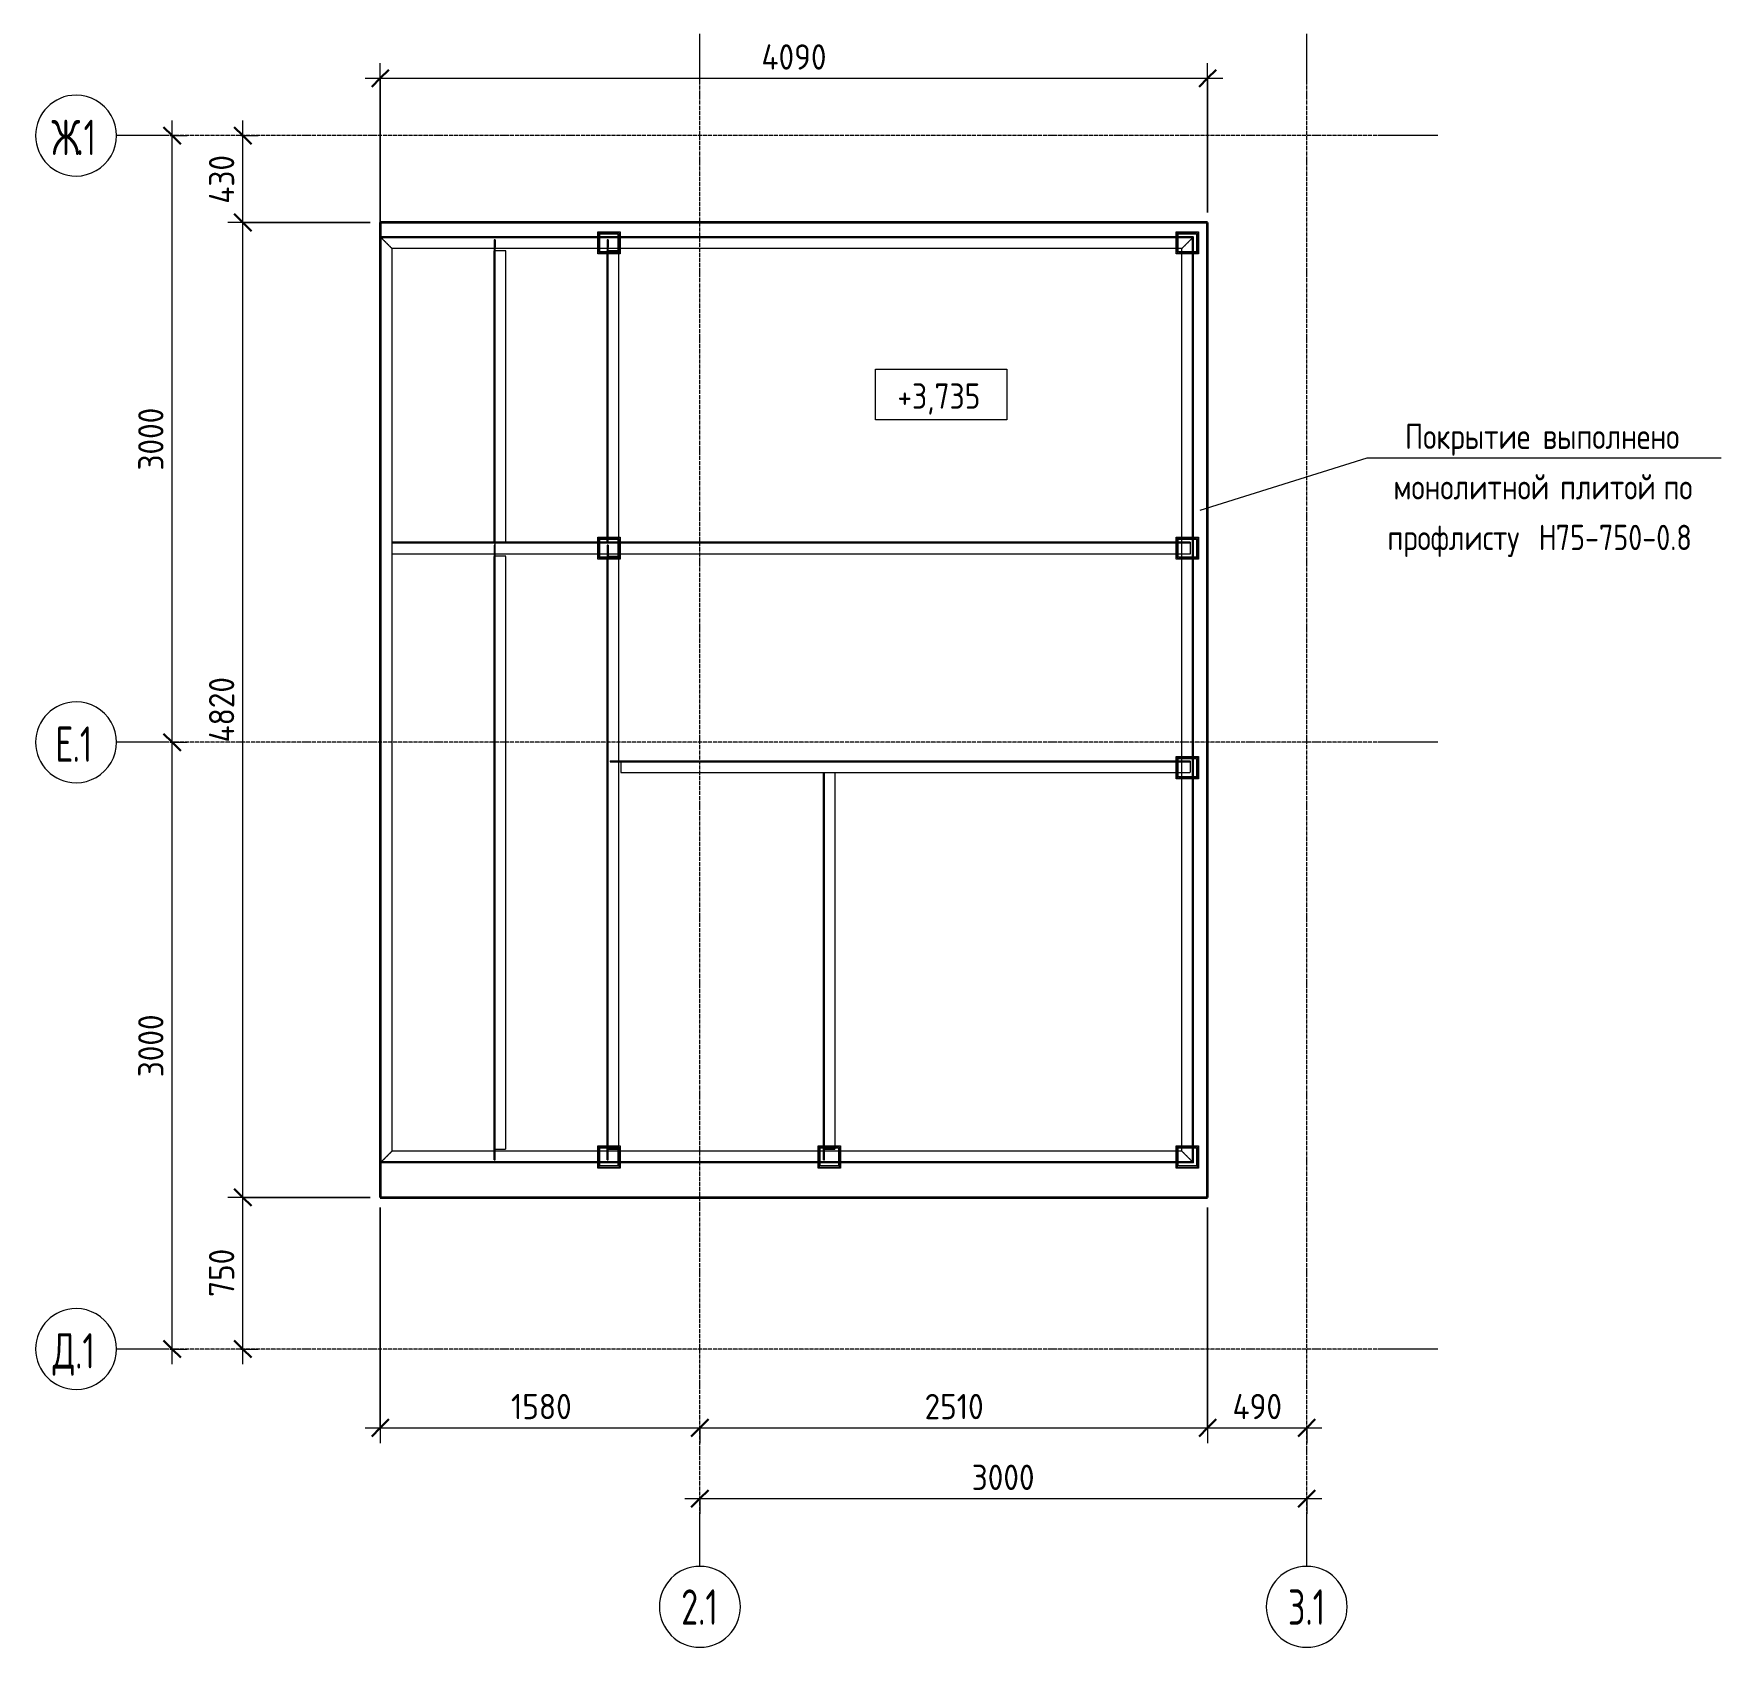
# Model space of a CAD drawing. Header units: millimetres. Extents: x 573 to 56472, y -2796 to 52567.
# Drawn here: x 48130 to 56472, y 43920 to 51899 of the extents above; entities that cross this region are included whole.
import ezdxf

# ---------------------------------------------------------------- set-up
doc = ezdxf.new("R2010")
doc.units = ezdxf.units.MM
doc.linetypes.add('01 Штриховая _2 мм_', pattern=[3, 2, -1])
doc.linetypes.add('02 Штрихпунктирная _20 мм_', pattern=[25, 20, -2.5, 0, -2.5])
for name, color, linetype, lineweight in [('AA_Dim', 7, 'Continuous', 9), ('AA_Dim-50', 7, 'Continuous', 9), ('AA_Vinoska', 7, 'Continuous', 9), ('AA_Visotnaya otmetka', 7, 'Continuous', 9), ('AF_Balki', 7, 'Continuous', 20), ('AF_Perekritie_Опалубка', 253, 'Continuous', 20), ('KR_Colonna_KG', 7, 'Continuous', 20), ('Оси', 7, 'Continuous', 9)]:
    doc.layers.add(name, color=color, linetype=linetype, lineweight=lineweight)
doc.styles.add('GOST Common', font='GOST_Common.ttf', dxfattribs={"width": 0.85, "height": 125})
doc.styles.add('ISOCPEUR', font='isocpeur.TTF', dxfattribs={"width": 0.7, "height": 175})
doc.styles.add('ISOCPEUR_1', font='isocpeur.TTF', dxfattribs={"width": 0.9, "height": 125})
doc.styles.add('ISOCPEUR_2', font='isocpeur.TTF', dxfattribs={"width": 0.85, "height": 125})
doc.dimstyles.new('00_Точн_3_знака__прозр_', dxfattribs={"dimscale": 304.8, "dimtxt": 125.344371, "dimasz": 0.278871, "dimexe": 0.246063, "dimexo": 0.164042, "dimgap": 0.016404, "dimtad": 1, "dimdec": 3, "dimrnd": 0.001, "dimdsep": 46, "dimtxsty": 'ISOCPEUR_1', "dimblk1": 'OBLIQUE', "dimblk2": 'OBLIQUE', "dimsah": 1, "dimcen": 0.09, "dimdle": 0.246063, "dimazin": 0, "dimtfac": 1, "dimtdec": 4, "dimtix": 1, "dimtmove": 0, "dimatfit": 3, "dimfxl": 1, "dimtvp": 1, "dimtolj": 1, "dimtzin": 0, "dimlwd": 18, "dimlwe": 18, "dimarcsym": 2})

msp = doc.modelspace()

# ---------------------------------------------------------------- texts
at = {"layer": 'AA_Vinoska', "char_height": 125, "attachment_point": 1, "style": 'GOST Common'}
for s, insert, width in [('Покрытие', (54909.1149, 49970.4747), 780.242359), ('\\fGOST Common|b0|i0|c204|p34|;\\W.85; ', (55552.8792, 49970.4747), 44.293234), ('выполнено', (55589.4248, 49970.4747), 838.164281), ('монолитной', (54851.5274, 49720.4747), 954.008125), ('\\fGOST Common|b0|i0|c204|p34|;\\W.85; ', (55638.6628, 49720.4747), 44.293234), ('плитой', (55675.2084, 49720.4747), 575.812047), ('\\fGOST Common|b0|i0|c204|p34|;\\W.85; ', (56150.3008, 49720.4747), 44.293234), ('по', (56186.8464, 49720.4747), 183.987281), ('профлисту', (54821.9899, 49470.4747), 862.014484), ('\\fGOST Common|b0|i0|c204|p34|;\\W.85; ', (55533.223, 49470.4747), 44.293234), ('\\fGOST Common|b0|i0|c204|p34|;\\W.85;Н', (55569.7685, 49470.4747), 102.215156), ('75-750-0.8', (55654.1045, 49470.4747), 865.421656)]:
    msp.add_mtext(s, dxfattribs=dict(at, insert=insert, width=width))
at = {"layer": 'AA_Visotnaya otmetka', "insert": (52399.4539, 50169.5272), "char_height": 125, "width": 479.798668, "attachment_point": 1, "line_spacing_factor": 1.135194, "style": 'ISOCPEUR_2'}
msp.add_mtext('+3,735', dxfattribs=at)
at = {"layer": 'Оси', "char_height": 175, "attachment_point": 1, "style": 'ISOCPEUR'}
for s, insert, width in [('\\fISOCPEUR|b0|i0|c204|p34|;\\W.7;Ж', (48217.3994, 51473.5763), 148.713031), ('.1', (48340.0999, 51473.5763), 120.653969), ('\\fISOCPEUR|b0|i0|c204|p34|;\\W.7;Е', (48235.9494, 48473.5763), 103.818531), ('.1', (48321.6082, 48473.5763), 120.653969), ('\\fISOCPEUR|b0|i0|c204|p34|;\\W.7;Д', (48223.1744, 45473.5763), 134.6835), ('.1', (48334.2994, 45473.5763), 120.653969), ('2.1', (51330.3865, 44206.5315), 224.4725), ('3.1', (54330.3865, 44206.5315), 224.4725)]:
    msp.add_mtext(s, dxfattribs=dict(at, insert=insert, width=width))

# ---------------------------------------------------------------- blocks, each defined once
blk = doc.blocks.new('243_Профиль гнутый сварной квадратный _НесКол_2ур_ - 100х5-3712451-Схема расположения покрытия на отм_ _3_735 входной группы в осях 1_1-3_1_Д_1-Ж_1')
at = {"layer": 'KR_Colonna_KG', "linetype": '01 Штриховая _2 мм_'}
for p, q in [((-50, 50), (-50, -50)), ((50, 50), (-50, 50)), ((-45, -45), (-45, 45)), ((-45, 45), (45, 45)), ((45, 45), (45, -45)), ((50, -50), (50, 50)), ((-50, -50), (50, -50)), ((45, -45), (-45, -45))]:
    blk.add_line(p, q, dxfattribs=at)
blk = doc.blocks.new('243_Профиль гнутый сварной квадратный _НесКол_2ур_ - 100х5-3712452-Схема расположения покрытия на отм_ _3_735 входной группы в осях 1_1-3_1_Д_1-Ж_1')
at = {"layer": 'KR_Colonna_KG', "linetype": '01 Штриховая _2 мм_'}
for p, q in [((-50, 50), (-50, -50)), ((50, 50), (-50, 50)), ((-45, -45), (-45, 45)), ((-45, 45), (45, 45)), ((45, 45), (45, -45)), ((50, -50), (50, 50)), ((-50, -50), (50, -50)), ((45, -45), (-45, -45))]:
    blk.add_line(p, q, dxfattribs=at)
blk = doc.blocks.new('252_Швеллер полки параллельные _НесКаркас_Балка_ - 14П-3917299-Схема расположения покрытия на отм_ _3_735 входной группы в осях 1_1-3_1_Д_1-Ж_1')
at = {"layer": 'AF_Balki', "lineweight": 9}
blk.add_line((1918.3, 11.8), (-1972.3, 11.8), dxfattribs=at)
blk = doc.blocks.new('252_Швеллер полки параллельные _НесКаркас_Балка_ - 3686975-Схема расположения покрытия на отм_ _3_735 входной группы в осях 1_1-3_1_Д_1-Ж_1')
at = {"layer": 'AF_Balki', "linetype": '01 Штриховая _2 мм_', "lineweight": 9}
for p, q in [((1478.8, 49326), (1478.8, 49384)), ((5423.4, 49384), (1478.8, 49384)), ((5423.4, 49326), (1478.8, 49326)), ((5423.4, 49379.1), (5369.4, 49379.1)), ((5423.4, 49384), (5423.4, 49326))]:
    blk.add_line(p, q, dxfattribs=at)
blk = doc.blocks.new('252_Швеллер полки параллельные _НесКаркас_Балка_ - 14П-3917301-Схема расположения покрытия на отм_ _3_735 входной группы в осях 1_1-3_1_Д_1-Ж_1')
at = {"layer": 'AF_Balki', "lineweight": 9}
blk.add_line((902.7, -11.8), (-902.7, -11.8), dxfattribs=at)
blk = doc.blocks.new('252_Швеллер полки параллельные _НесКаркас_Балка_ - 3711580-Схема расположения покрытия на отм_ _3_735 входной группы в осях 1_1-3_1_Д_1-Ж_1')
at = {"layer": 'AF_Balki', "linetype": '01 Штриховая _2 мм_', "lineweight": 9}
for p, q in [((3611.1, 48246), (3669.1, 48246)), ((3611.1, 46384), (3611.1, 48246)), ((3616, 48192.1), (3616, 48246)), ((3669.1, 46384), (3669.1, 48246)), ((3616, 46384), (3616, 46386.7)), ((3611.1, 46330.9), (3611.1, 46384)), ((3611.1, 46384), (3669.1, 46384)), ((3611.1, 46330.9), (3616, 46330.9)), ((3616, 46330.9), (3616, 46384))]:
    blk.add_line(p, q, dxfattribs=at)
blk = doc.blocks.new('252_Швеллер полки параллельные _НесКаркас_Балка_ - 14П-3917303-Схема расположения покрытия на отм_ _3_735 входной группы в осях 1_1-3_1_Д_1-Ж_1')
at = {"layer": 'AF_Balki', "lineweight": 9}
blk.add_line((1378.8, -11.8), (-1378.8, -11.8), dxfattribs=at)
blk = doc.blocks.new('252_Швеллер полки параллельные _НесКаркас_Балка_ - 3711811-Схема расположения покрытия на отм_ _3_735 входной группы в осях 1_1-3_1_Д_1-Ж_1')
at = {"layer": 'AF_Balki', "linetype": '01 Штриховая _2 мм_', "lineweight": 9}
for p, q in [((2556, 48304), (2556, 48299.1)), ((2556, 48304), (2609.1, 48304)), ((2556, 48299.1), (2609.1, 48299.1)), ((2609.1, 48304), (5423.4, 48304)), ((2609.1, 48304), (2609.1, 48246)), ((2609.1, 48299.1), (2611.7, 48299.1)), ((2609.1, 48246), (5423.4, 48246)), ((5369.4, 48299.1), (5423.4, 48299.1)), ((5423.4, 48304), (5423.4, 48246))]:
    blk.add_line(p, q, dxfattribs=at)
blk = doc.blocks.new('354_Прокат поло__1_Д_1-Ж_10')
at = {"layer": 'AF_Balki', "linetype": '01 Штриховая _2 мм_', "lineweight": 9}
for p, q in [((0, -55), (0, 55)), ((0, 55), (110, 55)), ((110, 55), (110, -55)), ((110, -55), (0, -55))]:
    blk.add_line(p, q, dxfattribs=at)
blk = doc.blocks.new('252_Швеллер полки параллельные _НесКаркас_Балка_ - 14П-3917304-Схема расположения покрытия на отм_ _3_735 входной группы в осях 1_1-3_1_Д_1-Ж_1')
at = {"layer": 'AF_Balki', "lineweight": 9}
blk.add_line((1442.3, -11.8), (-1442.3, -11.8), dxfattribs=at)
blk = doc.blocks.new('252_Швеллер полки параллельные _НесКаркас_Балка_ - 3714718-Схема расположения покрытия на отм_ _3_735 входной группы в осях 1_1-3_1_Д_1-Ж_1')
at = {"layer": 'AF_Balki', "linetype": '01 Штриховая _2 мм_', "lineweight": 9}
for p, q in [((2546, 49369.1), (2541.1, 49369.1)), ((2541.1, 49369.1), (2541.1, 49316)), ((2541.1, 46384), (2541.1, 49316)), ((2541.1, 49316), (2599.1, 49316)), ((2546, 49369.1), (2546, 49316)), ((2546, 49271.3), (2546, 49316)), ((2599.1, 46384), (2599.1, 49316)), ((2546, 46384), (2546, 46386.7)), ((2541.1, 46330.9), (2541.1, 46384)), ((2541.1, 46384), (2599.1, 46384)), ((2541.1, 46330.9), (2546, 46330.9)), ((2546, 46330.9), (2546, 46384))]:
    blk.add_line(p, q, dxfattribs=at)
blk = doc.blocks.new('252_Швеллер полки параллельные _НесКаркас_Балка_ - 14П-3917305-Схема расположения покрытия на отм_ _3_735 входной группы в осях 1_1-3_1_Д_1-Ж_1')
at = {"layer": 'AF_Balki', "lineweight": 9}
blk.add_line((1468.5, -11.8), (-1522.5, -11.8), dxfattribs=at)
blk = doc.blocks.new('252_Швеллер полки параллельные _НесКаркас_Балка_ - 3717190-Схема расположения покрытия на отм_ _3_735 входной группы в осях 1_1-3_1_Д_1-Ж_1')
at = {"layer": 'AF_Balki', "linetype": '01 Штриховая _2 мм_', "lineweight": 9}
for p, q in [((1988, 49369.1), (1983.1, 49369.1)), ((1983.1, 49369.1), (1983.1, 49316)), ((1983.1, 46384), (1983.1, 49316)), ((2041.1, 49316), (1983.1, 49316)), ((2041.1, 46384), (2041.1, 49316)), ((1988, 46384), (1988, 46386.7)), ((1983.1, 46330.9), (1983.1, 46384)), ((1983.1, 46384), (2041.1, 46384)), ((1983.1, 46330.9), (1988, 46330.9)), ((1988, 46330.9), (1988, 46384))]:
    blk.add_line(p, q, dxfattribs=at)
blk = doc.blocks.new('252_Швеллер полки параллельные _НесКаркас_Балка_ - 14П-3917306-Схема расположения покрытия на отм_ _3_735 входной группы в осях 1_1-3_1_Д_1-Ж_1')
at = {"layer": 'AF_Balki', "lineweight": 9}
blk.add_line((1951.4, 11.8), (-1951.4, 11.8), dxfattribs=at)
blk = doc.blocks.new('252_Швеллер полки параллельные _НесКаркас_Балка_ - 3717511-Схема расположения покрытия на отм_ _3_735 входной группы в осях 1_1-3_1_Д_1-Ж_1')
at = {"layer": 'AF_Balki', "linetype": '01 Штриховая _2 мм_', "lineweight": 9}
for p, q in [((1478.1, 50836), (1420.1, 50894)), ((5440.1, 50894), (1420.1, 50894)), ((5440.1, 50894), (5382.1, 50836)), ((1478.1, 50889.1), (1425, 50889.1)), ((5382.1, 50836), (1478.1, 50836)), ((5435.1, 50889.1), (5381, 50889.1))]:
    blk.add_line(p, q, dxfattribs=at)
blk = doc.blocks.new('252_Швеллер полки параллельные _НесКаркас_Балка_ - 14П-3917302-Схема расположения покрытия на отм_ _3_735 входной группы в осях 1_1-3_1_Д_1-Ж_1')
at = {"layer": 'AF_Balki', "lineweight": 9}
blk.add_line((1939.3, -11.8), (-1939.3, -11.8), dxfattribs=at)
blk = doc.blocks.new('252_Швеллер полки параллельные _НесКаркас_Балка_ - 3720315-Схема расположения покрытия на отм_ _3_735 входной группы в осях 1_1-3_1_Д_1-Ж_1')
at = {"layer": 'AF_Balki', "linetype": '01 Штриховая _2 мм_', "lineweight": 9}
for p, q in [((1420.1, 46316), (1478.1, 46374)), ((5440.1, 46316), (1420.1, 46316)), ((1490.7, 46320.9), (1425, 46320.9)), ((5382.1, 46374), (1478.1, 46374)), ((5435.1, 46320.9), (5369.4, 46320.9)), ((5382.1, 46374), (5440.1, 46316))]:
    blk.add_line(p, q, dxfattribs=at)
blk = doc.blocks.new('252_Швеллер полки параллельные _НесКаркас_Балка_ - 14П-3917300-Схема расположения покрытия на отм_ _3_735 входной группы в осях 1_1-3_1_Д_1-Ж_1')
at = {"layer": 'AF_Balki', "lineweight": 9}
blk.add_line((2218.3, 11.8), (-2272.3, 11.8), dxfattribs=at)
blk = doc.blocks.new('252_Швеллер полки параллельные _НесКаркас_Балка_ - 3720442-Схема расположения покрытия на отм_ _3_735 входной группы в осях 1_1-3_1_Д_1-Ж_1')
at = {"layer": 'AF_Balki', "linetype": '01 Штриховая _2 мм_', "lineweight": 9}
for p, q in [((5382.1, 50836), (5440.1, 50894)), ((5440.1, 46316), (5440.1, 50894)), ((5382.1, 46374), (5382.1, 50836)), ((5435.2, 50877.3), (5435.2, 50889)), ((5435.2, 46321), (5435.2, 46386.7)), ((5440.1, 46316), (5382.1, 46374))]:
    blk.add_line(p, q, dxfattribs=at)
blk = doc.blocks.new('252_Швеллер полки параллельные _НесКаркас_Балка_ - 14П-3917307-Схема расположения покрытия на отм_ _3_735 входной группы в осях 1_1-3_1_Д_1-Ж_1')
at = {"layer": 'AF_Balki', "lineweight": 9}
blk.add_line((700, -11.8), (-729.4, -11.8), dxfattribs=at)
blk = doc.blocks.new('252_Швеллер полки параллельные _НесКаркас_Балка_ - 3720583-Схема расположения покрытия на отм_ _3_735 входной группы в осях 1_1-3_1_Д_1-Ж_1')
at = {"layer": 'AF_Balki', "linetype": '01 Штриховая _2 мм_', "lineweight": 9}
for p, q in [((2546, 50879.1), (2541.1, 50879.1)), ((2541.1, 50879.1), (2541.1, 50826)), ((2599.1, 50826), (2541.1, 50826)), ((2541.1, 49384), (2541.1, 50826)), ((2546, 50879.1), (2546, 50842.7)), ((2599.1, 49384), (2599.1, 50826)), ((2546, 49384), (2546, 49413.3)), ((2599.1, 49384), (2541.1, 49384))]:
    blk.add_line(p, q, dxfattribs=at)
blk = doc.blocks.new('252_Швеллер полки параллельные _НесКаркас_Балка_ - 14П-3917308-Схема расположения покрытия на отм_ _3_735 входной группы в осях 1_1-3_1_Д_1-Ж_1')
at = {"layer": 'AF_Balki', "lineweight": 9}
blk.add_line((2228.5, -11.8), (-2282.5, -11.8), dxfattribs=at)
blk = doc.blocks.new('252_Швеллер полки параллельные _НесКаркас_Балка_ - 3720884-Схема расположения покрытия на отм_ _3_735 входной группы в осях 1_1-3_1_Д_1-Ж_1')
at = {"layer": 'AF_Balki', "linetype": '01 Штриховая _2 мм_', "lineweight": 9}
for p, q in [((1420.1, 50894), (1478.1, 50836)), ((1420.1, 46316), (1420.1, 50894)), ((1478.1, 46374), (1478.1, 50836)), ((1425, 46321), (1425, 46386.7)), ((1478.1, 46374), (1420.1, 46316))]:
    blk.add_line(p, q, dxfattribs=at)
blk = doc.blocks.new('252_Швеллер полки параллельные _НесКаркас_Балка_ - 14П-3917309-Схема расположения покрытия на отм_ _3_735 входной группы в осях 1_1-3_1_Д_1-Ж_1')
at = {"layer": 'AF_Balki', "lineweight": 9}
blk.add_line((699.9, -11.8), (-729.3, -11.8), dxfattribs=at)
blk = doc.blocks.new('252_Швеллер полки параллельные _НесКаркас_Балка_ - 3721125-Схема расположения покрытия на отм_ _3_735 входной группы в осях 1_1-3_1_Д_1-Ж_1')
at = {"layer": 'AF_Balki', "linetype": '01 Штриховая _2 мм_', "lineweight": 9}
for p, q in [((1988, 50879.1), (1983.1, 50879.1)), ((1983.1, 50879.1), (1983.1, 50826)), ((2041.1, 50826), (1983.1, 50826)), ((1983.1, 49384), (1983.1, 50826)), ((1988, 50879.1), (1988, 50842.7)), ((2041.1, 49384), (2041.1, 50826)), ((1988, 49384), (1988, 49413.4)), ((2041.1, 49384), (1983.1, 49384))]:
    blk.add_line(p, q, dxfattribs=at)
blk = doc.blocks.new('Ось сетки - d_4мм-2765513-Схема расположения покрытия на отм_ _3_735 входной группы в осях 1_1-3_1_Д_1-Ж_1')
at = {"layer": 'Оси'}
for start, end in [(360, 180), (360, 180), (180, 360), (180, 360)]:
    blk.add_arc((0, 0), 4, start, end, dxfattribs=at)
blk = doc.blocks.new('DIMBLOCK94-Схема расположения покрытия на отм_ _3_735 входной группы в осях 1_1-3_1_Д_1-Ж_1')
at = {"layer": 'AA_Dim-50', "lineweight": 18}
for p, q in [((49843, 46095), (49843, 44930.1)), ((49843, 45005.1), (49843, 46095)), ((49768, 45005.1), (51423, 45005.1)), ((51423, 45015.2), (51423, 44930.1)), ((51423, 45005.1), (51423, 45015.2))]:
    blk.add_line(p, q, dxfattribs=at)
at = {"layer": 'AA_Dim-50', "lineweight": 30}
for p, q in [((49843, 45005.1), (49800.5, 44962.6)), ((49843, 45005.1), (49885.5, 45047.6)), ((51423, 45005.1), (51380.5, 44962.6)), ((51423, 45005.1), (51465.5, 45047.6))]:
    blk.add_line(p, q, dxfattribs=at)
at = {"layer": 'AA_Dim-50', "color": 0, "lineweight": 18, "insert": (50488.8, 45173), "char_height": 125, "width": 346.234, "attachment_point": 1, "line_spacing_factor": 1.135194, "style": 'ISOCPEUR_1'}
blk.add_mtext('1580', dxfattribs=at)
blk = doc.blocks.new('_Oblique')
at = {"color": 0, "linetype": 'ByBlock', "lineweight": -2}
blk.add_line((-0.5, -0.5), (0.5, 0.5), dxfattribs=at)
blk = doc.blocks.new('DIMBLOCK95-Схема расположения покрытия на отм_ _3_735 входной группы в осях 1_1-3_1_Д_1-Ж_1')
at = {"layer": 'AA_Dim-50', "lineweight": 18}
for p, q in [((53933, 46095), (53933, 44930.1)), ((53933, 45005.1), (53933, 46095)), ((51423, 45015.2), (51423, 44930.1)), ((51423, 45005.1), (51423, 45015.2)), ((51423, 45005.1), (53933, 45005.1))]:
    blk.add_line(p, q, dxfattribs=at)
at = {"layer": 'AA_Dim-50', "lineweight": 30}
for p, q in [((51423, 45005.1), (51380.5, 44962.6)), ((51423, 45005.1), (51465.5, 45047.6)), ((53933, 45005.1), (53890.5, 44962.6)), ((53933, 45005.1), (53975.5, 45047.6))]:
    blk.add_line(p, q, dxfattribs=at)
at = {"layer": 'AA_Dim-50', "color": 0, "lineweight": 18, "insert": (52533.8, 45173), "char_height": 125, "width": 346.234, "attachment_point": 1, "line_spacing_factor": 1.135194, "style": 'ISOCPEUR_1'}
blk.add_mtext('2510', dxfattribs=at)
blk = doc.blocks.new('DIMBLOCK96-Схема расположения покрытия на отм_ _3_735 входной группы в осях 1_1-3_1_Д_1-Ж_1')
at = {"layer": 'AA_Dim-50', "lineweight": 18}
for p, q in [((53933, 46095), (53933, 44930.1)), ((53933, 45005.1), (53933, 46095)), ((53933, 45005.1), (54498, 45005.1)), ((54423, 45015.2), (54423, 44930.1)), ((54423, 45005.1), (54423, 45015.2))]:
    blk.add_line(p, q, dxfattribs=at)
at = {"layer": 'AA_Dim-50', "lineweight": 30}
for p, q in [((53933, 45005.1), (53890.5, 44962.6)), ((53933, 45005.1), (53975.5, 45047.6)), ((54423, 45005.1), (54380.5, 44962.6)), ((54423, 45005.1), (54465.5, 45047.6))]:
    blk.add_line(p, q, dxfattribs=at)
at = {"layer": 'AA_Dim-50', "color": 0, "lineweight": 18, "insert": (54056.2, 45173), "char_height": 125, "width": 292.313, "attachment_point": 1, "line_spacing_factor": 1.135194, "style": 'ISOCPEUR_1'}
blk.add_mtext('490', dxfattribs=at)
blk = doc.blocks.new('DIMBLOCK97-Схема расположения покрытия на отм_ _3_735 входной группы в осях 1_1-3_1_Д_1-Ж_1')
at = {"layer": 'AA_Dim-50', "lineweight": 18}
for p, q in [((49793, 46145), (49088.7, 46145)), ((49163.7, 45320), (49163.7, 46145)), ((49163.7, 46145), (49793, 46145)), ((49153.6, 45395), (49238.7, 45395)), ((49163.7, 45395), (49153.6, 45395))]:
    blk.add_line(p, q, dxfattribs=at)
at = {"layer": 'AA_Dim-50', "lineweight": 30}
for p, q in [((49163.7, 46145), (49121.2, 46187.5)), ((49163.7, 46145), (49206.2, 46102.5)), ((49163.7, 45395), (49121.2, 45437.5)), ((49163.7, 45395), (49206.2, 45352.5))]:
    blk.add_line(p, q, dxfattribs=at)
at = {"layer": 'AA_Dim-50', "color": 0, "lineweight": 18, "insert": (48995.9, 45652.9), "char_height": 125, "width": 280.961, "attachment_point": 1, "rotation": 90, "line_spacing_factor": 1.135194, "style": 'ISOCPEUR_1'}
blk.add_mtext('750', dxfattribs=at)
blk = doc.blocks.new('DIMBLOCK98-Схема расположения покрытия на отм_ _3_735 входной группы в осях 1_1-3_1_Д_1-Ж_1')
at = {"layer": 'AA_Dim-50', "lineweight": 30}
for p, q in [((49163.7, 50965), (49121.2, 51007.5)), ((49163.7, 50965), (49206.2, 50922.5)), ((49163.7, 46145), (49121.2, 46187.5)), ((49163.7, 46145), (49206.2, 46102.5))]:
    blk.add_line(p, q, dxfattribs=at)
at = {"layer": 'AA_Dim-50', "lineweight": 18}
for p, q in [((49793, 50965), (49088.7, 50965)), ((49163.7, 46145), (49163.7, 50965)), ((49163.7, 50965), (49793, 50965)), ((49793, 46145), (49088.7, 46145)), ((49163.7, 46145), (49793, 46145))]:
    blk.add_line(p, q, dxfattribs=at)
at = {"layer": 'AA_Dim-50', "color": 0, "lineweight": 18, "insert": (48995.9, 48394.2), "char_height": 125, "width": 385.966, "attachment_point": 1, "rotation": 90, "line_spacing_factor": 1.135194, "style": 'ISOCPEUR_1'}
blk.add_mtext('4820', dxfattribs=at)
blk = doc.blocks.new('DIMBLOCK99-Схема расположения покрытия на отм_ _3_735 входной группы в осях 1_1-3_1_Д_1-Ж_1')
at = {"layer": 'AA_Dim-50', "lineweight": 30}
for p, q in [((49163.7, 51395), (49121.2, 51437.5)), ((49163.7, 51395), (49206.2, 51352.5)), ((49163.7, 50965), (49121.2, 51007.5)), ((49163.7, 50965), (49206.2, 50922.5))]:
    blk.add_line(p, q, dxfattribs=at)
at = {"layer": 'AA_Dim-50', "lineweight": 18}
for p, q in [((49153.6, 51395), (49238.7, 51395)), ((49163.7, 51395), (49153.6, 51395)), ((49163.7, 50965), (49163.7, 51470)), ((49793, 50965), (49088.7, 50965)), ((49163.7, 50965), (49793, 50965))]:
    blk.add_line(p, q, dxfattribs=at)
at = {"layer": 'AA_Dim-50', "color": 0, "lineweight": 18, "insert": (48995.9, 51058.2), "char_height": 125, "width": 292.313, "attachment_point": 1, "rotation": 90, "line_spacing_factor": 1.135194, "style": 'ISOCPEUR_1'}
blk.add_mtext('430', dxfattribs=at)
blk = doc.blocks.new('DIMBLOCK100-Схема расположения покрытия на отм_ _3_735 входной группы в осях 1_1-3_1_Д_1-Ж_1')
at = {"layer": 'AA_Dim-50', "lineweight": 30}
for p, q in [((48813.7, 48395), (48771.2, 48437.5)), ((48813.7, 48395), (48856.2, 48352.5)), ((48813.7, 45395), (48771.2, 45437.5)), ((48813.7, 45395), (48856.2, 45352.5))]:
    blk.add_line(p, q, dxfattribs=at)
at = {"layer": 'AA_Dim-50', "lineweight": 18}
for p, q in [((48803.6, 48395), (48888.7, 48395)), ((48813.7, 48395), (48803.6, 48395)), ((48813.7, 45320), (48813.7, 48395)), ((48803.6, 45395), (48888.7, 45395)), ((48813.7, 45395), (48803.6, 45395))]:
    blk.add_line(p, q, dxfattribs=at)
at = {"layer": 'AA_Dim-50', "color": 0, "lineweight": 18, "insert": (48645.9, 46738.9), "char_height": 125, "width": 374.614, "attachment_point": 1, "rotation": 90, "line_spacing_factor": 1.135194, "style": 'ISOCPEUR_1'}
blk.add_mtext('3000', dxfattribs=at)
blk = doc.blocks.new('DIMBLOCK101-Схема расположения покрытия на отм_ _3_735 входной группы в осях 1_1-3_1_Д_1-Ж_1')
at = {"layer": 'AA_Dim-50', "lineweight": 30}
for p, q in [((48813.7, 51395), (48771.2, 51437.5)), ((48813.7, 51395), (48856.2, 51352.5)), ((48813.7, 48395), (48771.2, 48437.5)), ((48813.7, 48395), (48856.2, 48352.5))]:
    blk.add_line(p, q, dxfattribs=at)
at = {"layer": 'AA_Dim-50', "lineweight": 18}
for p, q in [((48803.6, 51395), (48888.7, 51395)), ((48813.7, 51395), (48803.6, 51395)), ((48813.7, 48395), (48813.7, 51470)), ((48803.6, 48395), (48888.7, 48395)), ((48813.7, 48395), (48803.6, 48395))]:
    blk.add_line(p, q, dxfattribs=at)
at = {"layer": 'AA_Dim-50', "color": 0, "lineweight": 18, "insert": (48645.9, 49738.9), "char_height": 125, "width": 374.614, "attachment_point": 1, "rotation": 90, "line_spacing_factor": 1.135194, "style": 'ISOCPEUR_1'}
blk.add_mtext('3000', dxfattribs=at)
blk = doc.blocks.new('DIMBLOCK102-Схема расположения покрытия на отм_ _3_735 входной группы в осях 1_1-3_1_Д_1-Ж_1')
at = {"layer": 'AA_Dim-50', "lineweight": 18}
for p, q in [((51348, 44655.1), (54498, 44655.1)), ((51423, 44665.2), (51423, 44580.1)), ((51423, 44655.1), (51423, 44665.2)), ((54423, 44665.2), (54423, 44580.1)), ((54423, 44655.1), (54423, 44665.2))]:
    blk.add_line(p, q, dxfattribs=at)
at = {"layer": 'AA_Dim-50', "lineweight": 30}
for p, q in [((51423, 44655.1), (51380.5, 44612.6)), ((51423, 44655.1), (51465.5, 44697.6)), ((54423, 44655.1), (54380.5, 44612.6)), ((54423, 44655.1), (54465.5, 44697.6))]:
    blk.add_line(p, q, dxfattribs=at)
at = {"layer": 'AA_Dim-50', "color": 0, "lineweight": 18, "insert": (52766.9, 44823), "char_height": 125, "width": 374.614, "attachment_point": 1, "line_spacing_factor": 1.135194, "style": 'ISOCPEUR_1'}
blk.add_mtext('3000', dxfattribs=at)
blk = doc.blocks.new('Высотные отметки - Рамка вверх-400294-Схема расположения покрытия на отм_ _3_735 входной группы в осях 1_1-3_1_Д_1-Ж_1')
at = {"layer": 'AA_Vinoska'}
for p, q in [((-13, 0), (-13, 5)), ((-13, 5), (0, 5)), ((0, 5), (0, 0)), ((0, 0), (-13, 0))]:
    blk.add_line(p, q, dxfattribs=at)
blk = doc.blocks.new('DIMBLOCK103-Схема расположения покрытия на отм_ _3_735 входной группы в осях 1_1-3_1_Д_1-Ж_1')
at = {"layer": 'AA_Dim-50', "lineweight": 18}
for p, q in [((49843, 50944), (49843, 51753.5)), ((53933, 51015), (53933, 51753.5)), ((49768, 51678.5), (54008, 51678.5)), ((49843, 51678.5), (49843, 50944)), ((53933, 51678.5), (53933, 51015))]:
    blk.add_line(p, q, dxfattribs=at)
at = {"layer": 'AA_Dim-50', "lineweight": 30}
for p, q in [((49843, 51678.5), (49800.5, 51636)), ((49843, 51678.5), (49885.5, 51721)), ((53933, 51678.5), (53890.5, 51636)), ((53933, 51678.5), (53975.5, 51721))]:
    blk.add_line(p, q, dxfattribs=at)
at = {"layer": 'AA_Dim-50', "color": 0, "lineweight": 18, "insert": (51727.2, 51846.3), "char_height": 125, "width": 385.966, "attachment_point": 1, "line_spacing_factor": 1.135194, "style": 'ISOCPEUR_1'}
blk.add_mtext('4090', dxfattribs=at)
blk = doc.blocks.new('010_Текст с выноской - Текст 3 строки-3918710-Схема расположения покрытия на отм_ _3_735 входной группы в осях 1_1-3_1_Д_1-Ж_1')
at = {"layer": 'AA_Vinoska'}
blk.add_line((-17.5, 0), (17.5, 0), dxfattribs=at)

# ---------------------------------------------------------------- dimensions: what is measured, and where the dimension line sits
at = {"layer": 'AA_Dim', "lineweight": 18}
for base, p1, p2, override, picture, middle in [((53933.0269, 51678.4593), (49843.0269, 50893.9986), (53933.0269, 50965), {"dimpost": '<>', "dimfxl": 4090.616237}, 'DIMBLOCK103-Схема расположения покрытия на отм_ _3_735 входной группы в осях 1_1-3_1_Д_1-Ж_1', (51888.0269, 51745.9593)), ((51423.0269, 45005.1275), (49843.0269, 46145), (51423.0269, 45065.2316), {"dimpost": '<>', "dimfxl": 1913.713628}, 'DIMBLOCK94-Схема расположения покрытия на отм_ _3_735 входной группы в осях 1_1-3_1_Д_1-Ж_1', (50633.0269, 45072.6275)), ((53933.0269, 45005.1275), (51423.0269, 45065.2316), (53933.0269, 46145), {"dimpost": '<>', "dimfxl": 2732.398187}, 'DIMBLOCK95-Схема расположения покрытия на отм_ _3_735 входной группы в осях 1_1-3_1_Д_1-Ж_1', (52678.0269, 45072.6275)), ((54423.0269, 45005.1275), (53933.0269, 46145), (54423.0269, 45065.2316), {"dimpost": '<>', "dimfxl": 1185.748646}, 'DIMBLOCK96-Схема расположения покрытия на отм_ _3_735 входной группы в осях 1_1-3_1_Д_1-Ж_1', (54178.0269, 45072.6275)), ((54423.0269, 44655.1275), (51423.0269, 44715.2316), (54423.0269, 44715.2316), {"dimpost": '<>', "dimfxl": 3000}, 'DIMBLOCK102-Схема расположения покрытия на отм_ _3_735 входной группы в осях 1_1-3_1_Д_1-Ж_1', (52923.0269, 44722.6275))]:
    dim = msp.add_linear_dim(base=base, p1=p1, p2=p2, dimstyle='00_Точн_3_знака__прозр_', override=override, dxfattribs=at)
    dim.commit()
    dim.dimension.update_dxf_attribs({"geometry": picture, "text_midpoint": middle})
for base, p1, p2, override, picture, middle in [((48813.7132, 51395), (48753.6092, 48395), (48753.6092, 51395), {"dimpost": '<>', "dimfxl": 3000}, 'DIMBLOCK101-Схема расположения покрытия на отм_ _3_735 входной группы в осях 1_1-3_1_Д_1-Ж_1', (48746.2132, 49895)), ((49163.7132, 51395), (49843.0269, 50965), (49103.6092, 51395), {"dimpost": '<>', "dimfxl": 855.358719}, 'DIMBLOCK99-Схема расположения покрытия на отм_ _3_735 входной группы в осях 1_1-3_1_Д_1-Ж_1', (49096.2132, 51180)), ((49163.7132, 50965), (49843.0269, 46145), (49843.0269, 50965), {"dimpost": '<>', "dimfxl": 4820}, 'DIMBLOCK98-Схема расположения покрытия на отм_ _3_735 входной группы в осях 1_1-3_1_Д_1-Ж_1', (49096.2132, 48555)), ((48813.7132, 48395), (48753.6092, 45395), (48753.6092, 48395), {"dimpost": '<>', "dimfxl": 3000}, 'DIMBLOCK100-Схема расположения покрытия на отм_ _3_735 входной группы в осях 1_1-3_1_Д_1-Ж_1', (48746.2132, 46895)), ((49163.7132, 46145), (49103.6092, 45395), (49843.0269, 46145), {"dimpost": '<>', "dimfxl": 1053.20394}, 'DIMBLOCK97-Схема расположения покрытия на отм_ _3_735 входной группы в осях 1_1-3_1_Д_1-Ж_1', (49096.2132, 45770))]:
    dim = msp.add_linear_dim(base=base, p1=p1, p2=p2, angle=90, dimstyle='00_Точн_3_знака__прозр_', override=override, dxfattribs=at)
    dim.commit()
    dim.dimension.update_dxf_attribs({"geometry": picture, "text_midpoint": middle})

# ---------------------------------------------------------------- linework, layer by layer
at = {"layer": 'AA_Vinoska'}
msp.add_line((53895.95, 49542.4761), (54722.3883, 49801.3595), dxfattribs=at)
at = {"layer": 'AF_Perekritie_Опалубка', "lineweight": 35}
for p, q in [((49843.0269, 50965), (49843.0269, 46145)), ((53933.0269, 50965), (49843.0269, 50965)), ((53933.0269, 46145), (53933.0269, 50965)), ((49843.0269, 46145), (53933.0269, 46145))]:
    msp.add_line(p, q, dxfattribs=at)
at = {"layer": 'Оси'}
for p, q in [((51423.0269, 51648.6756), (51423.0269, 51898.6756)), ((54423.0269, 51648.6756), (54423.0269, 51898.6756)), ((48788.5629, 51395), (48538.5629, 51395)), ((55071.0195, 51395), (54821.0195, 51395)), ((48788.5629, 48395), (48538.5629, 48395)), ((55071.0195, 48395), (54821.0195, 48395)), ((48788.5629, 45395), (48538.5629, 45395)), ((55071.0195, 45395), (54821.0195, 45395)), ((51423.0269, 44320.3013), (51423.0269, 44570.3013)), ((54423.0269, 44320.3013), (54423.0269, 44570.3013))]:
    msp.add_line(p, q, dxfattribs=at)
at = {"layer": 'Оси', "linetype": '02 Штрихпунктирная _20 мм_'}
for p, q in [((51423.0269, 44570.3013), (51423.0269, 51648.6756)), ((54423.0269, 44570.3013), (54423.0269, 51648.6756)), ((54821.0195, 51395), (48788.5629, 51395)), ((54821.0195, 48395), (48788.5629, 48395)), ((54821.0195, 45395), (48788.5629, 45395))]:
    msp.add_line(p, q, dxfattribs=at)

# ---------------------------------------------------------------- block references
at = {"layer": 'AA_Vinoska'}
for name, p, xscale, yscale, zscale in [('Высотные отметки - Рамка вверх-400294-Схема расположения покрытия на отм_ _3_735 входной группы в осях 1_1-3_1_Д_1-Ж_1', (52941.1381, 49989.599), 49.99999999999998, 49.99999999999998, 49.99999999999998), ('010_Текст с выноской - Текст 3 строки-3918710-Схема расположения покрытия на отм_ _3_735 входной группы в осях 1_1-3_1_Д_1-Ж_1', (55597.3883, 49801.3595), 50, 50, 50)]:
    msp.add_blockref(name, p, dxfattribs=dict(at, xscale=xscale, yscale=yscale, zscale=zscale))
at = {"layer": 'AF_Balki', "linetype": '01 Штриховая _2 мм_', "lineweight": 9}
for name in ['252_Швеллер полки параллельные _НесКаркас_Балка_ - 3720884-Схема расположения покрытия на отм_ _3_735 входной группы в осях 1_1-3_1_Д_1-Ж_1', '252_Швеллер полки параллельные _НесКаркас_Балка_ - 3717511-Схема расположения покрытия на отм_ _3_735 входной группы в осях 1_1-3_1_Д_1-Ж_1', '252_Швеллер полки параллельные _НесКаркас_Балка_ - 3720442-Схема расположения покрытия на отм_ _3_735 входной группы в осях 1_1-3_1_Д_1-Ж_1', '252_Швеллер полки параллельные _НесКаркас_Балка_ - 3721125-Схема расположения покрытия на отм_ _3_735 входной группы в осях 1_1-3_1_Д_1-Ж_1', '252_Швеллер полки параллельные _НесКаркас_Балка_ - 3720583-Схема расположения покрытия на отм_ _3_735 входной группы в осях 1_1-3_1_Д_1-Ж_1', '252_Швеллер полки параллельные _НесКаркас_Балка_ - 3686975-Схема расположения покрытия на отм_ _3_735 входной группы в осях 1_1-3_1_Д_1-Ж_1', '252_Швеллер полки параллельные _НесКаркас_Балка_ - 3717190-Схема расположения покрытия на отм_ _3_735 входной группы в осях 1_1-3_1_Д_1-Ж_1', '252_Швеллер полки параллельные _НесКаркас_Балка_ - 3714718-Схема расположения покрытия на отм_ _3_735 входной группы в осях 1_1-3_1_Д_1-Ж_1', '252_Швеллер полки параллельные _НесКаркас_Балка_ - 3711811-Схема расположения покрытия на отм_ _3_735 входной группы в осях 1_1-3_1_Д_1-Ж_1', '252_Швеллер полки параллельные _НесКаркас_Балка_ - 3711580-Схема расположения покрытия на отм_ _3_735 входной группы в осях 1_1-3_1_Д_1-Ж_1', '252_Швеллер полки параллельные _НесКаркас_Балка_ - 3720315-Схема расположения покрытия на отм_ _3_735 входной группы в осях 1_1-3_1_Д_1-Ж_1']:
    msp.add_blockref(name, (48422.9653, 0), dxfattribs=at)
at = {"layer": 'AF_Balki', "lineweight": 9}
for name, p, rotation in [('252_Швеллер полки параллельные _НесКаркас_Балка_ - 14П-3917308-Схема расположения покрытия на отм_ _3_735 входной группы в осях 1_1-3_1_Д_1-Ж_1', (49859.7269, 48615.2), 270), ('252_Швеллер полки параллельные _НесКаркас_Балка_ - 14П-3917309-Схема расположения покрытия на отм_ _3_735 входной группы в осях 1_1-3_1_Д_1-Ж_1', (50422.7269, 50113.3692), 270), ('252_Швеллер полки параллельные _НесКаркас_Балка_ - 14П-3917307-Схема расположения покрытия на отм_ _3_735 входной группы в осях 1_1-3_1_Д_1-Ж_1', (50980.7269, 50113.3488), 270), ('252_Швеллер полки параллельные _НесКаркас_Балка_ - 14П-3917300-Схема расположения покрытия на отм_ _3_735 входной группы в осях 1_1-3_1_Д_1-Ж_1', (53846.3269, 48605), 270), ('252_Швеллер полки параллельные _НесКаркас_Балка_ - 14П-3917305-Схема расположения покрытия на отм_ _3_735 входной группы в осях 1_1-3_1_Д_1-Ж_1', (50422.7269, 47855.2), 270), ('252_Швеллер полки параллельные _НесКаркас_Балка_ - 14П-3917304-Схема расположения покрытия на отм_ _3_735 входной группы в осях 1_1-3_1_Д_1-Ж_1', (50980.7269, 47829), 270), ('252_Швеллер полки параллельные _НесКаркас_Балка_ - 14П-3917303-Схема расположения покрытия на отм_ _3_735 входной группы в осях 1_1-3_1_Д_1-Ж_1', (52413.5269, 48287.3), 180), ('252_Швеллер полки параллельные _НесКаркас_Балка_ - 14П-3917301-Схема расположения покрытия на отм_ _3_735 входной группы в осях 1_1-3_1_Д_1-Ж_1', (52050.7269, 47289.3531), 270)]:
    msp.add_blockref(name, p, dxfattribs=dict(at, rotation=rotation))
at = {"layer": 'AF_Balki', "linetype": '01 Штриховая _2 мм_', "lineweight": 9, "rotation": 180}
for p in [(51028.0269, 50865), (53888.0269, 50865), (51028.0269, 49355), (53888.0269, 49355), (53888.0269, 48270), (51028.0269, 46345), (52118.0269, 46345), (53888.0269, 46345)]:
    msp.add_blockref('354_Прокат поло__1_Д_1-Ж_10', p, dxfattribs=at)
at = {"layer": 'AF_Balki', "lineweight": 9}
for name, p in [('252_Швеллер полки параллельные _НесКаркас_Балка_ - 14П-3917306-Схема расположения покрытия на отм_ _3_735 входной группы в осях 1_1-3_1_Д_1-Ж_1', (51852.4899, 50877.3)), ('252_Швеллер полки параллельные _НесКаркас_Балка_ - 14П-3917299-Схема расположения покрытия на отм_ _3_735 входной группы в осях 1_1-3_1_Д_1-Ж_1', (51874.0269, 49367.3)), ('252_Швеллер полки параллельные _НесКаркас_Балка_ - 14П-3917302-Схема расположения покрытия на отм_ _3_735 входной группы в осях 1_1-3_1_Д_1-Ж_1', (51853.0269, 46332.7))]:
    msp.add_blockref(name, p, dxfattribs=at)
at = {"layer": 'KR_Colonna_KG', "linetype": '01 Штриховая _2 мм_'}
for name, p in [('243_Профиль гнутый сварной квадратный _НесКол_2ур_ - 100х5-3712452-Схема расположения покрытия на отм_ _3_735 входной группы в осях 1_1-3_1_Д_1-Ж_1', (50973.0269, 50865)), ('243_Профиль гнутый сварной квадратный _НесКол_2ур_ - 100х5-3712451-Схема расположения покрытия на отм_ _3_735 входной группы в осях 1_1-3_1_Д_1-Ж_1', (53833.0269, 50865)), ('243_Профиль гнутый сварной квадратный _НесКол_2ур_ - 100х5-3712451-Схема расположения покрытия на отм_ _3_735 входной группы в осях 1_1-3_1_Д_1-Ж_1', (50973.0269, 49355)), ('243_Профиль гнутый сварной квадратный _НесКол_2ур_ - 100х5-3712451-Схема расположения покрытия на отм_ _3_735 входной группы в осях 1_1-3_1_Д_1-Ж_1', (53833.0269, 49355)), ('243_Профиль гнутый сварной квадратный _НесКол_2ур_ - 100х5-3712451-Схема расположения покрытия на отм_ _3_735 входной группы в осях 1_1-3_1_Д_1-Ж_1', (53833.0269, 48270)), ('243_Профиль гнутый сварной квадратный _НесКол_2ур_ - 100х5-3712451-Схема расположения покрытия на отм_ _3_735 входной группы в осях 1_1-3_1_Д_1-Ж_1', (50973.0269, 46345)), ('243_Профиль гнутый сварной квадратный _НесКол_2ур_ - 100х5-3712451-Схема расположения покрытия на отм_ _3_735 входной группы в осях 1_1-3_1_Д_1-Ж_1', (52063.0269, 46345)), ('243_Профиль гнутый сварной квадратный _НесКол_2ур_ - 100х5-3712451-Схема расположения покрытия на отм_ _3_735 входной группы в осях 1_1-3_1_Д_1-Ж_1', (53833.0269, 46345))]:
    msp.add_blockref(name, p, dxfattribs=at)
at = {"layer": 'Оси', "xscale": 49.99999999999998, "yscale": 49.99999999999998, "zscale": 49.99999999999998, "rotation": 89.99999999999984}
for p in [(48338.5629, 51395), (48338.5629, 48395), (48338.5629, 45395)]:
    msp.add_blockref('Ось сетки - d_4мм-2765513-Схема расположения покрытия на отм_ _3_735 входной группы в осях 1_1-3_1_Д_1-Ж_1', p, dxfattribs=at)
at = {"layer": 'Оси', "xscale": 49.99999999999998, "yscale": 49.99999999999998, "zscale": 49.99999999999998}
for p in [(51423.0269, 44120.3013), (54423.0269, 44120.3013)]:
    msp.add_blockref('Ось сетки - d_4мм-2765513-Схема расположения покрытия на отм_ _3_735 входной группы в осях 1_1-3_1_Д_1-Ж_1', p, dxfattribs=at)

msp.set_redraw_order([(e.dxf.handle, doc.entitydb.next_handle()) for e in msp.query("TEXT MTEXT ATTDEF DIMENSION ARC_DIMENSION")])  # texts and dimensions are drawn at this point

doc.saveas('drawing.dxf')
